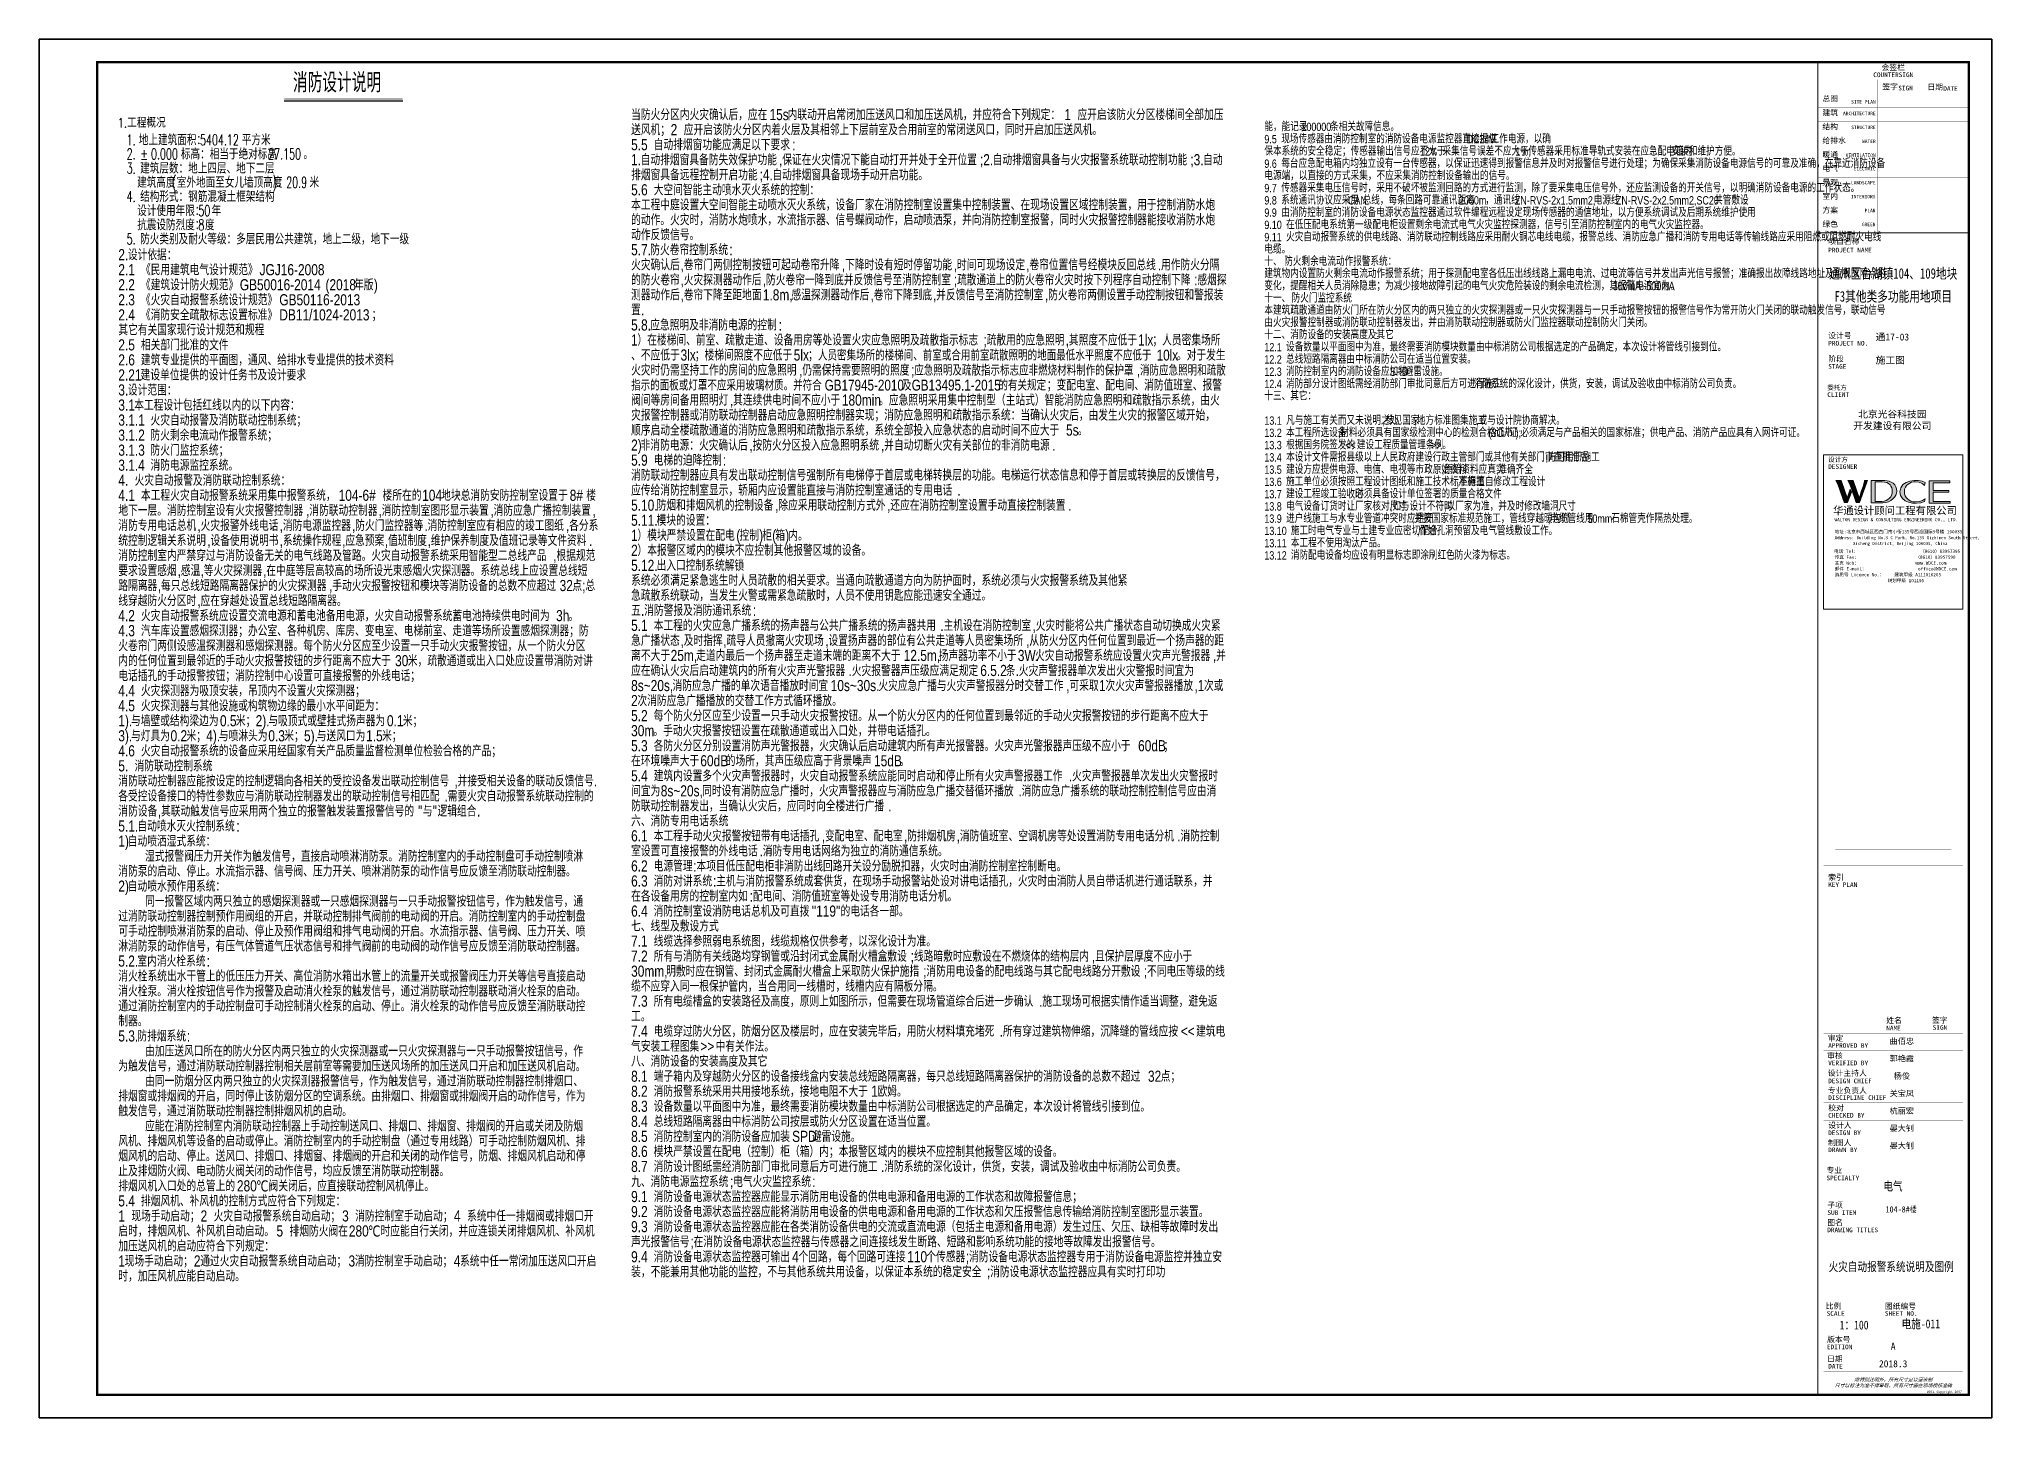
# Model space of a CAD drawing. Extents: x -54686 to 596156, y -555137 to 71395.
# Drawn here: x 215754 to 299854, y -411315 to -351915 of the extents above; entities that cross this region are included whole.
import ezdxf
from ezdxf.enums import TextEntityAlignment as Align

# ---------------------------------------------------------------- set-up
doc = ezdxf.new("R2010")
doc.units = 0
doc.header["$LTSCALE"] = 1000
doc.layers.get('0').update_dxf_attribs({"linetype": 'CONTINUOUS'})
doc.layers.get('Defpoints').update_dxf_attribs({"linetype": 'CONTINUOUS'})
for name, color, linetype in [('DIM-系统', 3, 'CONTINUOUS'), ('SHEET_TEXT', 7, 'CONTINUOUS'), ('TEL_TEXT', 3, 'CONTINUOUS'), ('TEL_TITLE', 6, 'CONTINUOUS')]:
    doc.layers.add(name, color=color, linetype=linetype)
doc.styles.add('_HZXY', font='ROS', dxfattribs={"width": 0.7, "bigfont": 'JD'})
doc.styles.add('_JD', font='ROS', dxfattribs={"width": 0.8, "bigfont": 'JD'})
doc.styles.add('_TEL_DIM', font='SIMPLEX', dxfattribs={"width": 0.8, "height": 3.5, "bigfont": 'HZTXT'})
doc.styles.add('H-图名', font='', dxfattribs={"width": 0.8, "height": 9})
doc.styles.add('hwxh', font='STXIHEI.TTF')
doc.styles.add('华文细黑', font='STXIHEI.TTF', dxfattribs={"height": 10})
doc.styles.get('H-图名').set_extended_font_data('SimSun')

msp = doc.modelspace()

# ---------------------------------------------------------------- texts
at = {"style": '华文细黑'}
for s, height, p in [('会签栏', 240, (295604, -353015)), ('COUNTERSIGN', 200, (295604, -353355))]:
    msp.add_text(s, height=height, dxfattribs=at).set_placement(p, align=Align.TOP_CENTER)
for s, height, p in [('签字', 240, (295132, -353851)), ('SIGN', 200, (295822, -353926)), ('日期', 240, (297075, -353857)), ('DATE', 200, (297759, -353945)), ('总图', 240, (292554, -354365)), ('结构', 240, (292554, -355565)), ('建筑', 240, (292554, -354965)), ('给排水', 240, (292554, -356165)), ('暖通', 240, (292554, -356765)), ('电气', 240, (292554, -357365)), ('景观', 240, (292554, -357965)), ('室内', 240, (292554, -358565)), ('绿色', 240, (292554, -359765)), ('方案', 240, (292554, -359165)), ('项目名称', 240, (292804, -360514)), ('PROJECT NAME', 200, (292804, -360907)), ('设计号', 240, (292800, -364567)), ('PROJECT NO.', 200, (292804, -364918)), ('阶段', 240, (292804, -365568)), ('STAGE', 200, (292804, -365918)), ('委托方', 200, (292765, -366829)), ('CLIENT', 200, (292765, -367129)), ('设计方', 200, (292804, -369931)), ('DESIGNER', 200, (292804, -370231)), ('KEY PLAN', 200, (292804, -388241)), ('索引', 240, (292804, -387901)), ('姓名', 240, (295304, -394067)), ('NAME', 200, (295304, -394419)), ('签字', 240, (297274, -394058)), ('SIGN', 200, (297304, -394395)), ('审定', 240, (292782, -394834)), ('APPROVED BY', 200, (292804, -395170)), ('审核', 240, (292759, -395585)), ('VERIFIED BY', 200, (292804, -395923)), ('设计主持人', 240, (292787, -396338)), ('DESIGN CHIEF', 200, (292804, -396696)), ('专业负责人', 240, (292788, -397088)), ('DISCIPLINE CHIEF', 200, (292804, -397416)), ('校对', 240, (292804, -397838)), ('CHECKED BY', 200, (292804, -398178)), ('设计人', 240, (292804, -398588)), ('制图人', 240, (292794, -399338)), ('DESIGN BY', 200, (292804, -398931)), ('DRAWN BY', 200, (292804, -399665)), ('SPECIALTY', 200, (292731, -400877)), ('专业', 240, (292731, -400522)), ('SUB ITEM', 200, (292767, -402365)), ('子项', 240, (292767, -402023)), ('图名', 240, (292764, -402774)), ('DRAWING TITLES', 200, (292764, -403115)), ('比例', 240, (292699, -406372)), ('SCALE', 200, (292736, -406715)), ('SHEET NO.', 200, (295244, -406715)), ('图纸编号', 240, (295244, -406382)), ('版本号', 240, (292754, -407812)), ('EDITION', 200, (292748, -408154)), ('日期', 240, (292754, -408646)), ('DATE', 200, (292804, -408988))]:
    msp.add_text(s, height=height, dxfattribs=at).set_placement(p, align=Align.TOP_LEFT)
for s, p in [('SITE PLAN', (294849, -354545)), ('ARCHITECTURE', (294849, -355045)), ('STRUCTURE', (294849, -355645)), ('WATER', (294849, -356245)), ('VENTILATION', (294849, -356845)), ('ELECTRIC', (294840, -357426)), ('LANDSCAPE', (294840, -358026)), ('INTERIORS', (294840, -358626)), ('GREEN', (294840, -359826)), ('PLAN', (294840, -359226))]:
    msp.add_text(s, height=150, dxfattribs=at).set_placement(p, align=Align.TOP_RIGHT)
at = {"color": 4, "style": '华文细黑', "width": 0.75}
for s, p in [('通州区台湖镇104、109地块', (295604, -362237)), ('F3其他类多功能用地项目', (295604, -363224))]:
    msp.add_text(s, height=450, dxfattribs=at).set_placement(p, align=Align.CENTER)
at = {"color": 4, "style": '华文细黑'}
for s, p in [('A', (295601, -408374)), ('2018.3', (295601, -409130))]:
    msp.add_text(s, height=300, dxfattribs=at).set_placement(p, align=Align.CENTER)
at = {"style": '华文细黑', "oblique": 20}
for s, p in [('除特别注明外，所有尺寸是以毫米制', (295604, -409665)), ('尺寸以标注为准不得量取，所有尺寸需在现场校核准确', (295604, -409915))]:
    msp.add_text(s, height=150, dxfattribs=at).set_placement(p, align=Align.MIDDLE_CENTER)
at = {"color": 4, "ltscale": 0.001, "char_height": 300, "width": 5848.95, "style": '华文细黑'}
for s, insert, attachment_point in [('通17-03', (294848, -364764), 4), ('施工图', (294848, -365764), 4), ('北京光谷科技园\\P开发建设有限公司', (295565, -368344), 5)]:
    msp.add_mtext(s, dxfattribs=dict(at, insert=insert, attachment_point=attachment_point))
at = {"layer": 'DIM-系统', "style": '_TEL_DIM', "width": 0.8}
msp.add_text('1.工程概况 ', height=400, dxfattribs=at).set_placement((219135, -355724))
at = {"layer": 'SHEET_TEXT', "style": '华文细黑'}
for tag, p in [('曲佰忠', (295973, -394960)), ('郭艳霞', (295973, -395710)), ('杨俊', (295973, -396460)), ('关宝凤', (295973, -397210)), ('杭丽宏', (295973, -397960)), ('晏大钊', (295973, -398710)), ('晏大钊', (295973, -399460))]:
    msp.add_attdef(tag, text='', height=250, dxfattribs=at).set_placement(p, align=Align.TOP_CENTER)
at = {"layer": 'TEL_TEXT'}
for s, height, style, width, p in [('消防设计说明', 833.3, '_HZXY', 0.8, (226687, -354210)), ('当防火分区内火灾确认后，应在', 476.28, '_JD', 0.8, (241251, -355409)), ('内联动开启常闭加压送风口和加压送风机，并应符合下列规定：', 476.28, '_JD', 0.8, (247992, -355409)), ('应开启该防火分区楼梯间全部加压', 476.28, '_JD', 0.8, (260474, -355409)), ('送风机；', 476.3, '_JD', 0.8, (241251, -356057)), ('2', 480, '_JD', 0.8, (242954, -356057)), ('应开启该防火分区内着火层及其相邻上下层前室及合用前室的常闭送风口，同时开启加压送风机。', 476.28, '_JD', 0.8, (243516, -356057)), ('15s', 480, '_JD', 0.8, (247211, -355409)), ('1', 480, '_JD', 0.8, (259911, -355409)), ('能，能记录', 357.2, '_JD', 0.8, (268521, -355878)), ('100000', 360, '_JD', 0.8, (270117, -355878)), ('条相关故障信息。', 357.2, '_JD', 0.8, (271351, -355878)), ('1.', 470, '_TEL_DIM', 0.64, (219526, -356492)), ('地上建筑面积：', 470, '_TEL_DIM', 0.8, (220050, -356492)), ('标高：相当于绝对标高', 470, '_TEL_DIM', 0.8, (221862, -357102)), ('5404.12', 470, '_TEL_DIM', 0.64, (222682, -356492)), ('平方米', 470, '_TEL_DIM', 0.8, (224486, -356492)), ('5.5', 480, '_JD', 0.8, (241251, -356705)), ('自动排烟窗功能应满足以下要求', 476.28, '_JD', 0.8, (242225, -356705)), (':', 480, '_JD', 0.8, (248184, -356705)), ('保本系统的安全稳定；传感器输出信号应不大于', 357.21, '_JD', 0.8, (268521, -356934)), ('9.5', 360, '_JD', 0.8, (268521, -356406)), ('现场传感器由消防控制室的消防设备电源监控器直接提供', 357.21, '_JD', 0.8, (269251, -356406)), ('12V', 360, '_JD', 0.8, (275225, -356934)), ('，采集信号误差不应大于', 357.21, '_JD', 0.8, (275822, -356934)), ('DC24V', 360, '_JD', 0.8, (277232, -356406)), ('工作电源，以确', 357.2, '_JD', 0.8, (278261, -356406)), ('1%%%;', 360, '_JD', 0.8, (279333, -356934)), ('传感器采用标准导轨式安装在应急配电箱内', 357.21, '_JD', 0.8, (279889, -356934)), ('安装和维护方便。', 357.2, '_JD', 0.8, (286058, -356934)), ('2.', 470, '_TEL_DIM', 0.64, (219526, -357102)), ('3.', 470, '_TEL_DIM', 0.64, (219526, -357712)), ('建筑层数：地上四层、地下二层', 470, '_TEL_DIM', 0.8, (220107, -357712)), ('±', 470, '_TEL_DIM', 0.8, (220107, -357102)), ('0.000', 470, '_TEL_DIM', 0.64, (220572, -357102)), ('27.150', 470, '_TEL_DIM', 0.64, (225622, -357102)), ('。', 470, '_TEL_DIM', 0.8, (227140, -357102)), ('1.', 480, '_JD', 0.8, (241251, -357353)), ('自动排烟窗具备防失效保护功能', 476.28, '_JD', 0.8, (241663, -357353)), (',', 480, '_JD', 0.8, (247622, -357353)), ('保证在火灾情况下能自动打开并处于全开位置', 476.28, '_JD', 0.8, (247759, -357353)), (';2.', 480, '_JD', 0.8, (256273, -357353)), ('自动排烟窗具备与火灾报警系统联动控制功能', 476.28, '_JD', 0.8, (256821, -357353)), (';3.', 480, '_JD', 0.8, (265335, -357353)), ('自动', 476.3, '_JD', 0.8, (265883, -357353)), ('9.6', 360, '_JD', 0.8, (268521, -357462)), ('每台应急配电箱内均独立设有一台传感器，以保证迅速得到报警信息并及时对报警信号进行处理；为确保采集消防设备电源信号的可靠及准确，在靠近消防设备', 357.21, '_JD', 0.8, (269251, -357462)), (',', 360, '_JD', 0.8, (285955, -356934)), ('建筑高度', 470, '_TEL_DIM', 0.8, (219980, -358322)), ('(', 470, '_TEL_DIM', 0.64, (221484, -358322)), ('室外地面至女儿墙顶高度', 470, '_TEL_DIM', 0.8, (221685, -358322)), (')', 470, '_TEL_DIM', 0.64, (225821, -358322)), ('：', 470, '_TEL_DIM', 0.8, (226021, -358322)), ('20.9', 470, '_TEL_DIM', 0.64, (226397, -358322)), ('米', 470, '_TEL_DIM', 0.8, (227400, -358322)), ('排烟窗具备远程控制开启功能', 476.28, '_JD', 0.8, (241251, -358001)), ('5.6', 480, '_JD', 0.8, (241251, -358649)), ('大空间智能主动喷水灭火系统的控制：', 476.28, '_JD', 0.8, (242225, -358649)), (';4.', 480, '_JD', 0.8, (246785, -358001)), ('自动排烟窗具备现场手动开启功能。', 476.28, '_JD', 0.8, (247334, -358001)), ('9.7', 360, '_JD', 0.8, (268521, -358515)), ('电源端，以直接的方式采集，不应采集消防控制设备输出的信号。', 357.21, '_JD', 0.8, (268521, -357987)), ('传感器采集电压信号时，采用不破坏被监测回路的方式进行监测，除了要采集电压信号外，还应监测设备的开关信号，以明确消防设备电源的工作状态。', 357.21, '_JD', 0.8, (269251, -358515)), ('4.', 470, '_TEL_DIM', 0.64, (219526, -358932)), ('设计使用年限：', 470, '_TEL_DIM', 0.8, (219980, -359542)), ('结构形式：钢筋混凝土框架结构', 470, '_TEL_DIM', 0.8, (220107, -358932)), ('50', 470, '_TEL_DIM', 0.64, (222612, -359542)), ('年', 470, '_TEL_DIM', 0.8, (223185, -359542)), ('本工程中庭设置大空间智能主动喷水灭火系统，设备厂家在消防控制室设置集中控制装置、在现场设置区域控制装置，用于控制消防水炮', 476.28, '_JD', 0.8, (241251, -359294)), ('9.8', 360, '_JD', 0.8, (268521, -359043)), ('系统通讯协议应采用', 357.2, '_JD', 0.8, (269251, -359043)), ('CAN', 360, '_JD', 0.8, (272124, -359043)), ('总线，每条回路可靠通讯距离', 357.21, '_JD', 0.8, (272752, -359043)), ('2000m', 360, '_JD', 0.8, (276902, -359043)), ('，通讯线', 357.2, '_JD', 0.8, (278033, -359043)), ('ZN-RVS-2x1.5mm2,', 360, '_JD', 0.8, (279310, -359043)), ('电源线', 357.2, '_JD', 0.8, (282705, -359043)), ('ZN-RVS-2x2.5mm2,SC20', 360, '_JD', 0.8, (283662, -359043)), ('共管敷设', 357.2, '_JD', 0.8, (287890, -359043)), ('.', 360, '_JD', 0.8, (289167, -359043)), ('抗震设防烈度：', 470, '_TEL_DIM', 0.8, (219980, -360152)), ('8', 470, '_TEL_DIM', 0.64, (222612, -360152)), ('度', 470, '_TEL_DIM', 0.8, (222899, -360152)), ('的动作。火灾时，消防水炮喷水，水流指示器、信号蝶阀动作，启动喷洒泵，并向消防控制室报警，同时火灾报警控制器能接收消防水炮', 476.28, '_JD', 0.8, (241251, -359938)), ('9.9', 360, '_JD', 0.8, (268521, -359571)), ('9.10', 360, '_JD', 0.8, (268521, -360099)), ('由消防控制室的消防设备电源状态监控器通过软件编程远程设定现场传感器的通信地址，以方便系统调试及后期系统维护使用', 357.21, '_JD', 0.8, (269251, -359571)), ('在低压配电系统第一级配电柜设置剩余电流式电气火灾监控探测器，信号引至消防控制室内的电气火灾监控器。', 357.21, '_JD', 0.8, (269457, -360099)), ('5.', 470, '_TEL_DIM', 0.64, (219526, -360762)), ('防火类别及耐火等级：多层民用公共建筑，地上二级，地下一级', 470, '_TEL_DIM', 0.8, (220107, -360762)), ('动作反馈信号。', 476.3, '_JD', 0.8, (241251, -360582)), ('5.7.', 480, '_JD', 0.8, (241251, -361230)), ('防火卷帘控制系统', 476.3, '_JD', 0.8, (242074, -361230)), ('9.11', 360, '_JD', 0.8, (268521, -360627)), ('电缆。', 357.2, '_JD', 0.8, (268521, -361152)), ('火灾自动报警系统的供电线路、消防联动控制线路应采用耐火铜芯电线电缆，报警总线、消防应急广播和消防专用电话等传输线路应采用阻燃或阻燃耐火电线', 357.21, '_JD', 0.8, (269457, -360627)), ('2.', 480, '_JD', 0.8, (219168, -361443)), ('2.1', 480, '_JD', 0.8, (219168, -362091)), ('设计依据：', 476.3, '_JD', 0.8, (219579, -361443)), ('《民用建筑电气设计规范》', 476.28, '_JD', 0.8, (220142, -362091)), ('JGJ16-2008', 480, '_JD', 0.8, (225250, -362091)), ('火灾确认后', 476.3, '_JD', 0.8, (241251, -361878)), ('卷帘门两侧控制按钮可起动卷帘升降', 476.28, '_JD', 0.8, (243517, -361878)), (':', 480, '_JD', 0.8, (245479, -361230)), ('下降时设有短时停留功能', 476.28, '_JD', 0.8, (250465, -361878)), ('时间可现场设定', 476.3, '_JD', 0.8, (255284, -361878)), ('卷帘位置信号经模块反回总线', 476.28, '_JD', 0.8, (258401, -361878)), ('用作防火分隔', 476.3, '_JD', 0.8, (264072, -361878)), ('十、', 357.2, '_JD', 0.8, (268521, -361680)), ('防火剩余电流动作报警系统：', 357.21, '_JD', 0.8, (269375, -361680)), ('2.2', 480, '_JD', 0.8, (219168, -362739)), ('《建筑设计防火规范》', 476.3, '_JD', 0.8, (220142, -362739)), ('GB50016-2014', 480, '_JD', 0.8, (224399, -362739)), ('(2018', 480, '_JD', 0.8, (228088, -362739)), ('年版', 476.3, '_JD', 0.8, (229319, -362739)), (')', 480, '_JD', 0.8, (230171, -362739)), ('的防火卷帘', 476.3, '_JD', 0.8, (241251, -362526)), (',', 480, '_JD', 0.8, (243380, -361878)), (',', 480, '_JD', 0.8, (243380, -362526)), ('火灾探测器动作后', 476.3, '_JD', 0.8, (243517, -362526)), (',', 480, '_JD', 0.8, (246922, -362526)), ('防火卷帘一降到底并反馈信号至消防控制室', 476.28, '_JD', 0.8, (247059, -362526)), (',', 480, '_JD', 0.8, (250327, -361878)), (',', 480, '_JD', 0.8, (255147, -361878)), (';', 480, '_JD', 0.8, (255147, -362526)), ('疏散通道上的防火卷帘火灾时按下列程序自动控制下降', 476.28, '_JD', 0.8, (255284, -362526)), (',', 480, '_JD', 0.8, (258264, -361878)), ('.', 480, '_JD', 0.8, (263935, -361878)), (':', 480, '_JD', 0.8, (265500, -362526)), ('感烟探', 476.3, '_JD', 0.8, (265638, -362526)), ('建筑物内设置防火剩余电流动作报警系统；用于探测配电室各低压出线线路上漏电电流、过电流等信号并发出声光信号报警；准确报出故障线路地址及监视故障点的', 357.21, '_JD', 0.8, (268521, -362205)), ('变化，提醒相关人员消除隐患；为减少接地故障引起的电气火灾危险装设的剩余电流检测，其报警电流宜为', 357.21, '_JD', 0.8, (268521, -362733)), ('300mA~500mA', 360, '_JD', 0.8, (283526, -362733)), ('2.3', 480, '_JD', 0.8, (219168, -363387)), ('《火灾自动报警系统设计规范》', 476.28, '_JD', 0.8, (220142, -363387)), ('GB50116-2013', 480, '_JD', 0.8, (226101, -363387)), ('测器动作后', 476.3, '_JD', 0.8, (241251, -363174)), (',', 480, '_JD', 0.8, (243380, -363174)), ('卷帘下降至距地面', 476.3, '_JD', 0.8, (243517, -363174)), ('1.8m,', 480, '_JD', 0.8, (246922, -363174)), ('感温探测器动作后', 476.3, '_JD', 0.8, (248156, -363174)), (',', 480, '_JD', 0.8, (251562, -363174)), ('卷帘下降到底', 476.3, '_JD', 0.8, (251699, -363174)), (',', 480, '_JD', 0.8, (254253, -363174)), ('并反馈信号至消防控制室', 476.28, '_JD', 0.8, (254390, -363174)), (',', 480, '_JD', 0.8, (259073, -363174)), ('防火卷帘两侧设置手动控制按钮和警报装', 476.28, '_JD', 0.8, (259210, -363174)), ('十一、', 357.2, '_JD', 0.8, (268521, -363261)), ('防火门监控系统', 357.2, '_JD', 0.8, (269694, -363261)), (':', 360, '_JD', 0.8, (271929, -363261)), ('。', 357, '_JD', 0.8, (286015, -362733)), ('其它有关国家现行设计规范和规程', 476.28, '_JD', 0.8, (219168, -364680)), ('2.4', 480, '_JD', 0.8, (219168, -364035)), ('《消防安全疏散标志设置标准》', 476.28, '_JD', 0.8, (220142, -364035)), ('DB11/1024-2013', 480, '_JD', 0.8, (226101, -364035)), ('；', 476, '_JD', 0.8, (230078, -364035)), ('置', 476, '_JD', 0.8, (241251, -363822)), ('5.8.', 480, '_JD', 0.8, (241251, -364470)), ('.', 480, '_JD', 0.8, (241677, -363822)), ('应急照明及非消防电源的控制', 476.28, '_JD', 0.8, (242074, -364470)), (':', 480, '_JD', 0.8, (247608, -364470)), ('本建筑疏散通道由防火门所在防火分区内的两只独立的火灾探测器或一只火灾探测器与一只手动报警按钮的报警信号作为常开防火门关闭的联动触发信号，联动信号', 357.21, '_JD', 0.8, (268521, -363786)), ('由火灾报警控制器或消防联动控制器发出，并由消防联动控制器或防火门监控器联动控制防火门关闭。', 357.21, '_JD', 0.8, (268521, -364312)), ('2.5', 480, '_JD', 0.8, (219168, -365328)), ('相关部门批准的文件', 476.3, '_JD', 0.8, (220142, -365328)), ('1', 480, '_JD', 0.8, (241251, -365118)), ('）在楼梯间、前室、疏散走道、设备用房等处设置火灾应急照明及疏散指示标志', 476.28, '_JD', 0.8, (241525, -365118)), (';', 480, '_JD', 0.8, (256424, -365118)), ('疏散用的应急照明', 476.3, '_JD', 0.8, (256561, -365118)), ('其照度不应低于', 476.3, '_JD', 0.8, (260104, -365118)), ('1lx', 480, '_JD', 0.8, (263083, -365118)), ('；人员密集场所', 476.3, '_JD', 0.8, (263701, -365118)), ('十二、消防设备的安装高度及其它', 357.21, '_JD', 0.8, (268521, -364840)), ('设备数量以平面图中为准，最终需要消防模块数量由中标消防公司根据选定的产品确定，本次设计将管线引接到位。', 357.21, '_JD', 0.8, (269457, -365368)), (':', 360, '_JD', 0.8, (273309, -364840)), ('2.6', 480, '_JD', 0.8, (219168, -365976)), ('建筑专业提供的平面图，通风、给排水专业提供的技术资料', 476.28, '_JD', 0.8, (220142, -365976)), ('、不应低于', 476.3, '_JD', 0.8, (241251, -365766)), ('3lx', 480, '_JD', 0.8, (243380, -365766)), ('；楼梯间照度不应低于', 476.3, '_JD', 0.8, (243997, -365766)), ('5lx', 480, '_JD', 0.8, (248253, -365766)), ('；', 476, '_JD', 0.8, (248871, -365766)), ('人员密集场所的楼梯间、前室或合用前室疏散照明的地面最低水平照度不应低于', 466.36, '_JD', 0.8, (249296, -365766)), (',', 480, '_JD', 0.8, (259967, -365118)), ('10lx', 470, '_JD', 0.8, (263884, -365766)), ('。对于发生', 476.3, '_JD', 0.8, (264757, -365766)), ('12.1', 360, '_JD', 0.8, (268521, -365368)), ('12.2', 360, '_JD', 0.8, (268521, -365896)), ('总线短路隔离器由中标消防公司在适当位置安装。', 357.21, '_JD', 0.8, (269457, -365896)), ('2.21', 480, '_JD', 0.8, (219168, -366624)), ('建设单位提供的设计任务书及设计要求', 476.28, '_JD', 0.8, (220128, -366624)), ('指示的面板或灯罩不应采用玻璃材质。并符合', 466.36, '_JD', 0.8, (241251, -367058)), ('火灾时仍需坚持工作的房间的应急照明', 476.28, '_JD', 0.8, (241251, -366414)), (',', 480, '_JD', 0.8, (248488, -366414)), ('仍需保持需要照明的照度', 476.28, '_JD', 0.8, (248625, -366414)), ('GB17945-2010', 470, '_JD', 0.8, (249587, -367058)), ('及', 466, '_JD', 0.8, (252918, -367058)), (';', 480, '_JD', 0.8, (253307, -366414)), ('GB13495.1-2015', 470, '_JD', 0.8, (253334, -367058)), ('应急照明及疏散指示标志应非燃烧材料制作的保护罩', 466.36, '_JD', 0.8, (253444, -366414)), ('的有关规定', 466.4, '_JD', 0.8, (257068, -367058)), ('；变配电室、配电间、消防值班室、报警', 476.28, '_JD', 0.8, (259152, -367058)), (',', 470, '_JD', 0.8, (263031, -366414)), ('消防应急照明和疏散', 466.4, '_JD', 0.8, (263165, -366414)), ('12.3', 360, '_JD', 0.8, (268521, -366424)), ('12.4', 360, '_JD', 0.8, (268521, -366952)), ('消防控制室内的消防设备应加装', 357.21, '_JD', 0.8, (269457, -366424)), ('消防部分设计图纸需经消防部门审批同意后方可进行施工', 357.21, '_JD', 0.8, (269457, -366952)), ('SPD', 360, '_JD', 0.8, (273926, -366424)), ('避雷设施。', 357.2, '_JD', 0.8, (274564, -366424)), ('消防系统的深化设计，供货，安装，调试及验收由中标消防公司负责。', 357.21, '_JD', 0.8, (277541, -366952)), ('3.', 480, '_JD', 0.8, (219168, -367272)), ('3.1', 480, '_JD', 0.8, (219168, -367920)), ('设计范围：', 476.3, '_JD', 0.8, (219579, -367272)), ('本工程设计包括红线以内的以下内容：', 476.28, '_JD', 0.8, (219854, -367920)), ('阀间等房间备用照明灯', 476.3, '_JD', 0.8, (241251, -367706)), ('其连续供电时间不应小于', 476.28, '_JD', 0.8, (245645, -367706)), ('180min', 480, '_JD', 0.8, (250327, -367706)), ('。应急照明采用集中控制型（主站式）智能消防应急照明和疏散指示系统，由火', 476.28, '_JD', 0.8, (251932, -367706)), ('十三、其它：', 357.2, '_JD', 0.8, (268521, -367477)), ('.', 360, '_JD', 0.8, (277438, -366952)), ('3.1.1', 480, '_JD', 0.8, (219168, -368568)), ('火灾自动报警及消防联动控制系统；', 476.28, '_JD', 0.8, (220553, -368568)), ('灾报警控制器或消防联动控制器启动应急照明控制器实现；消防应急照明和疏散指示系统：当确认火灾后，由发生火灾的报警区域开始，', 476.28, '_JD', 0.8, (241251, -368351)), (',', 480, '_JD', 0.8, (245508, -367706)), ('13.1', 360, '_JD', 0.8, (268521, -368530)), ('凡与施工有关而又未说明之处', 357.21, '_JD', 0.8, (269457, -368530)), ('参见国家', 357.2, '_JD', 0.8, (273710, -368530)), ('地方标准图集施工', 357.2, '_JD', 0.8, (275090, -368530)), ('或与设计院协商解决。', 357.2, '_JD', 0.8, (277747, -368530)), ('3.1.2', 480, '_JD', 0.8, (219168, -369216)), ('防火剩余电流动作报警系统；', 476.28, '_JD', 0.8, (220553, -369216)), ('顺序启动全楼疏散通道的消防应急照明和疏散指示系统，系统全部投入应急状态的启动时间不应大于', 476.28, '_JD', 0.8, (241251, -368999)), ('2)', 480, '_JD', 0.8, (241251, -369647)), ('非消防电源：火灾确认后', 476.28, '_JD', 0.8, (241660, -369647)), ('按防火分区投入应急照明系统', 476.28, '_JD', 0.8, (246479, -369647)), ('并自动切断火灾有关部位的非消防电源', 476.28, '_JD', 0.8, (252150, -369647)), ('5s', 480, '_JD', 0.8, (259981, -368999)), ('。', 476, '_JD', 0.8, (260488, -368999)), ('13.2', 360, '_JD', 0.8, (268521, -369058)), ('根据国务院签发的', 357.2, '_JD', 0.8, (269457, -369586)), ('本工程所选设备', 357.2, '_JD', 0.8, (269457, -369058)), (',', 360, '_JD', 0.8, (271691, -369058)), ('材料必须具有国家级检测中心的检测合格证书', 357.21, '_JD', 0.8, (271794, -369058)), ('建设工程质量管理条例', 357.2, '_JD', 0.8, (272504, -369586)), (',', 360, '_JD', 0.8, (273607, -368530)), (',', 360, '_JD', 0.8, (274987, -368530)), (',', 360, '_JD', 0.8, (277644, -368530)), ('(3C', 360, '_JD', 0.8, (278179, -369058)), ('认证', 357.2, '_JD', 0.8, (278702, -369058)), (');', 360, '_JD', 0.8, (279340, -369058)), ('必须满足与产品相关的国家标准；供电产品、消防产品应具有入网许可证。', 357.21, '_JD', 0.8, (279544, -369058)), ('3.1.3', 480, '_JD', 0.8, (219168, -369864)), ('3.1.4', 480, '_JD', 0.8, (219168, -370512)), ('消防电源监控系统。', 476.3, '_JD', 0.8, (220553, -370512)), ('防火门监控系统；', 476.3, '_JD', 0.8, (220553, -369864)), ('5.9', 480, '_JD', 0.8, (241251, -370295)), ('电梯的迫降控制', 476.3, '_JD', 0.8, (242225, -370295)), (':', 480, '_JD', 0.8, (245205, -370295)), (',', 480, '_JD', 0.8, (246342, -369647)), (',', 480, '_JD', 0.8, (252013, -369647)), ('.', 480, '_JD', 0.8, (259387, -369647)), ('13.3', 360, '_JD', 0.8, (268521, -369586)), ('13.4', 360, '_JD', 0.8, (268521, -370114)), ('本设计文件需报县级以上人民政府建设行政主管部门或其他有关部门审查批准后', 357.21, '_JD', 0.8, (269457, -370114)), ('<<', 360, '_JD', 0.8, (272011, -369586)), ('>>', 360, '_JD', 0.8, (275697, -369586)), ('。', 357, '_JD', 0.8, (276191, -369586)), ('方可用于施工', 357.2, '_JD', 0.8, (280733, -370114)), ('4.', 480, '_JD', 0.8, (219168, -371160)), ('火灾自动报警及消防联动控制系统：', 476.28, '_JD', 0.8, (219867, -371160)), ('消防联动控制器应具有发出联动控制信号强制所有电梯停于首层或电梯转换层的功能。电梯运行状态信息和停于首层或转换层的反馈信号，', 476.28, '_JD', 0.8, (241251, -370939)), ('13.5', 360, '_JD', 0.8, (268521, -370642)), ('13.6', 360, '_JD', 0.8, (268521, -371170)), ('施工单位必须按照工程设计图纸和施工技术标准施工', 357.21, '_JD', 0.8, (269457, -371170)), ('建设方应提供电源、电信、电视等市政原始资料', 357.21, '_JD', 0.8, (269457, -370642)), (',', 360, '_JD', 0.8, (276161, -370642)), ('原始资料应真实', 357.2, '_JD', 0.8, (276264, -370642)), ('不得擅自修改工程设计', 357.2, '_JD', 0.8, (276902, -371170)), (',', 360, '_JD', 0.8, (278499, -370642)), ('准确', 357.2, '_JD', 0.8, (278602, -370642)), (',', 360, '_JD', 0.8, (279240, -370642)), ('齐全', 357.2, '_JD', 0.8, (279343, -370642)), ('.', 360, '_JD', 0.8, (279981, -370642)), (',', 360, '_JD', 0.8, (280631, -370114)), ('4.1', 480, '_JD', 0.8, (219168, -371808)), ('本工程火灾自动报警系统采用集中报警系统，', 476.28, '_JD', 0.8, (220142, -371808)), ('104-6#', 480, '_JD', 0.8, (228655, -371808)), ('楼所在的', 476.3, '_JD', 0.8, (230548, -371808)), ('104', 480, '_JD', 0.8, (232251, -371808)), ('地块总消防安防控制室设置于', 476.28, '_JD', 0.8, (233073, -371808)), ('8#', 480, '_JD', 0.8, (238607, -371808)), ('楼', 476, '_JD', 0.8, (239320, -371808)), ('应传给消防控制室显示，轿厢内应设置能直接与消防控制室通话的专用电话', 476.28, '_JD', 0.8, (241251, -371587)), ('防烟和排烟风机的控制设备', 476.28, '_JD', 0.8, (242348, -372235)), ('除应采用联动控制方式外', 476.28, '_JD', 0.8, (247594, -372235)), ('还应在消防控制室设置手动直接控制装置', 476.28, '_JD', 0.8, (252413, -372235)), ('.', 480, '_JD', 0.8, (255299, -371587)), ('13.7', 360, '_JD', 0.8, (268521, -371698)), ('建设工程竣工验收时', 357.2, '_JD', 0.8, (269457, -371698)), (',', 360, '_JD', 0.8, (272330, -371698)), ('必须具备设计单位签署的质量合格文件', 357.21, '_JD', 0.8, (272433, -371698)), (',', 360, '_JD', 0.8, (276800, -371170)), ('.', 360, '_JD', 0.8, (277860, -371698)), ('.', 360, '_JD', 0.8, (280095, -371170)), ('地下一层。消防控制室设有火灾报警控制器', 476.28, '_JD', 0.8, (219168, -372456)), (',', 480, '_JD', 0.8, (227256, -372456)), ('消防联动控制器', 476.3, '_JD', 0.8, (227393, -372456)), (',', 480, '_JD', 0.8, (230373, -372456)), ('消防控制室图形显示装置', 476.28, '_JD', 0.8, (230510, -372456)), (',', 480, '_JD', 0.8, (235192, -372456)), ('消防应急广播控制装置', 476.3, '_JD', 0.8, (235329, -372456)), (',', 480, '_JD', 0.8, (239586, -372456)), ('5.10.', 480, '_JD', 0.8, (241251, -372235)), ('5.11.', 480, '_JD', 0.8, (241251, -372883)), ('模块的设置：', 476.3, '_JD', 0.8, (242348, -372883)), (',', 480, '_JD', 0.8, (247456, -372235)), (',', 480, '_JD', 0.8, (252276, -372235)), ('.', 480, '_JD', 0.8, (260075, -372235)), ('13.8', 360, '_JD', 0.8, (268521, -372226)), ('13.9', 360, '_JD', 0.8, (268521, -372754)), ('进户线施工与水专业管道冲突时应避开', 357.21, '_JD', 0.8, (269457, -372754)), ('电气设备订货时让厂家核对尺寸', 357.21, '_JD', 0.8, (269457, -372226)), (',', 360, '_JD', 0.8, (273926, -372226)), ('如与设计不符时', 357.2, '_JD', 0.8, (274029, -372226)), ('并按国家标准规范施工，管线穿越暖沟时', 357.21, '_JD', 0.8, (274987, -372754)), (',', 360, '_JD', 0.8, (276264, -372226)), ('以厂家为准，并及时修改墙洞尺寸', 357.21, '_JD', 0.8, (276367, -372226)), ('电缆管线用', 357.2, '_JD', 0.8, (280836, -372754)), ('.', 360, '_JD', 0.8, (281156, -372226)), ('50mm', 360, '_JD', 0.8, (282433, -372754)), ('石棉管壳作隔热处理。', 357.2, '_JD', 0.8, (283461, -372754)), ('统控制逻辑关系说明', 476.3, '_JD', 0.8, (219168, -373752)), ('消防专用电话总机', 476.3, '_JD', 0.8, (219168, -373104)), (',', 480, '_JD', 0.8, (222573, -373104)), ('火灾报警外线电话', 476.3, '_JD', 0.8, (222711, -373104)), ('设备使用说明书', 476.3, '_JD', 0.8, (223136, -373752)), (',', 480, '_JD', 0.8, (226116, -373104)), ('消防电源监控器', 476.3, '_JD', 0.8, (226253, -373104)), ('系统操作规程', 476.3, '_JD', 0.8, (226253, -373752)), ('应急预案', 476.3, '_JD', 0.8, (228944, -373752)), (',', 480, '_JD', 0.8, (229233, -373104)), ('防火门监控器等', 476.3, '_JD', 0.8, (229370, -373104)), ('值班制度', 476.3, '_JD', 0.8, (230784, -373752)), ('.', 480, '_JD', 0.8, (232350, -373104)), ('消防控制室应有相应的竣工图纸', 476.28, '_JD', 0.8, (232487, -373104)), ('维护保养制度及值班记录等文件资料', 476.28, '_JD', 0.8, (232624, -373752)), (',', 480, '_JD', 0.8, (238446, -373104)), ('各分系', 476.3, '_JD', 0.8, (238583, -373104)), ('1', 480, '_JD', 0.8, (241251, -373531)), ('）模块严禁设置在配电', 476.3, '_JD', 0.8, (241525, -373531)), ('(', 480, '_JD', 0.8, (245782, -373531)), ('控制', 476.3, '_JD', 0.8, (245917, -373531)), (')', 480, '_JD', 0.8, (246768, -373531)), ('柜', 476, '_JD', 0.8, (246902, -373531)), ('(', 480, '_JD', 0.8, (247328, -373531)), ('箱', 476, '_JD', 0.8, (247462, -373531)), (')', 480, '_JD', 0.8, (247888, -373531)), ('内。', 476.3, '_JD', 0.8, (248023, -373531)), ('13.10', 360, '_JD', 0.8, (268521, -373282)), ('施工时电气专业与土建专业应密切配合', 357.21, '_JD', 0.8, (269662, -373282)), (',', 360, '_JD', 0.8, (274884, -372754)), (',', 360, '_JD', 0.8, (275090, -373282)), ('作好孔洞预留及电气管线敷设工作。', 357.21, '_JD', 0.8, (275193, -373282)), (',', 360, '_JD', 0.8, (280733, -372754)), ('消防控制室内严禁穿过与消防设备无关的电气线路及管路。火灾自动报警系统采用智能型二总线产品', 476.28, '_JD', 0.8, (219168, -374400)), (',', 480, '_JD', 0.8, (222999, -373752)), (',', 480, '_JD', 0.8, (226116, -373752)), (',', 480, '_JD', 0.8, (228807, -373752)), (',', 480, '_JD', 0.8, (230647, -373752)), (',', 480, '_JD', 0.8, (232487, -373752)), ('根据规范', 476.3, '_JD', 0.8, (238035, -374400)), ('.', 480, '_JD', 0.8, (239435, -373752)), ('2', 480, '_JD', 0.8, (241251, -374179)), ('）本报警区域内的模块不应控制其他报警区域的设备。', 476.28, '_JD', 0.8, (241525, -374179)), ('13.11', 360, '_JD', 0.8, (268521, -373810)), ('13.12', 360, '_JD', 0.8, (268521, -374338)), ('本工程不使用淘汰产品。', 357.21, '_JD', 0.8, (269662, -373810)), ('消防配电设备均应设有明显标志即涂刷红色防火漆为标志。', 357.21, '_JD', 0.8, (269662, -374338)), ('要求设置感烟', 476.3, '_JD', 0.8, (219168, -375048)), (',', 480, '_JD', 0.8, (221722, -375048)), ('感温', 476.3, '_JD', 0.8, (221859, -375048)), (',', 480, '_JD', 0.8, (222711, -375048)), ('等火灾探测器', 476.3, '_JD', 0.8, (222848, -375048)), (',', 480, '_JD', 0.8, (225402, -375048)), ('在中庭等层高较高的场所设光束感烟火灾探测器。系统总线上应设置总线短', 476.28, '_JD', 0.8, (225539, -375048)), (',', 480, '_JD', 0.8, (237898, -374400)), ('5.12.', 480, '_JD', 0.8, (241251, -374827)), ('系统必须满足紧急逃生时人员疏散的相关要求。当通向疏散通道方向为防护面时，系统必须与火灾报警系统及其他紧', 476.28, '_JD', 0.8, (241251, -375471)), ('出入口控制系统解锁', 476.3, '_JD', 0.8, (242348, -374827)), ('路隔离器', 476.3, '_JD', 0.8, (219168, -375696)), ('线穿越防火分区时', 476.3, '_JD', 0.8, (219168, -376344)), (',', 480, '_JD', 0.8, (220871, -375696)), ('每只总线短路隔离器保护的火灾探测器', 476.28, '_JD', 0.8, (221008, -375696)), ('应在穿越处设置总线短路隔离器。', 476.28, '_JD', 0.8, (222711, -376344)), (',', 480, '_JD', 0.8, (228244, -375696)), ('手动火灾报警按钮和模块等消防设备的总数不应超过', 476.28, '_JD', 0.8, (228382, -375696)), ('32', 480, '_JD', 0.8, (238172, -375696)), ('点', 476, '_JD', 0.8, (238721, -375696)), (';', 480, '_JD', 0.8, (239146, -375696)), ('总', 476, '_JD', 0.8, (239283, -375696)), ('急疏散系统联动，当发生火警或需紧急疏散时，人员不使用钥匙应能迅速安全通过。', 476.28, '_JD', 0.8, (241251, -376116)), ('4.2', 480, '_JD', 0.8, (219168, -376992)), ('火灾自动报警系统应设置交流电源和蓄电池备用电源，火灾自动报警系统蓄电池持续供电时间为', 476.28, '_JD', 0.8, (220142, -376992)), (',', 480, '_JD', 0.8, (222573, -376344)), ('3h', 480, '_JD', 0.8, (238020, -376992)), ('五', 476, '_JD', 0.8, (241251, -376764)), ('.', 480, '_JD', 0.8, (241677, -376764)), ('消防警报及消防通讯系统', 476.28, '_JD', 0.8, (241814, -376764)), (':', 480, '_JD', 0.8, (246496, -376764)), ('4.3', 480, '_JD', 0.8, (219168, -377640)), ('汽车库设置感烟探测器；办公室、各种机房、库房、变电室、电梯前室、走道等场所设置感烟探测器；防', 476.28, '_JD', 0.8, (220142, -377640)), ('。', 476, '_JD', 0.8, (238555, -376992)), ('急广播状态', 476.3, '_JD', 0.8, (241251, -378060)), ('5.1', 480, '_JD', 0.8, (241251, -377412)), ('本工程的火灾应急广播系统的扬声器与公共广播系统的扬声器共用', 476.28, '_JD', 0.8, (242225, -377412)), ('及时指挥', 476.3, '_JD', 0.8, (243517, -378060)), ('疏导人员撤离火灾现场', 476.3, '_JD', 0.8, (245357, -378060)), ('设置扬声器的部位有公共走道等人员密集场所', 476.28, '_JD', 0.8, (249750, -378060)), ('.', 480, '_JD', 0.8, (254569, -377412)), ('主机设在消防控制室', 476.3, '_JD', 0.8, (254707, -377412)), ('从防火分区内任何位置到最近一个扬声器的距', 476.28, '_JD', 0.8, (258401, -378060)), (',', 480, '_JD', 0.8, (258538, -377412)), ('火灾时能将公共广播状态自动切换成火灾紧', 476.28, '_JD', 0.8, (258675, -377412)), ('火卷帘门两侧设感温探测器和感烟探测器。每个防火分区应至少设置一只手动火灾报警按钮，从一个防火分区', 476.28, '_JD', 0.8, (219168, -378284)), ('内的任何位置到最邻近的手动火灾报警按钮的步行距离不应大于', 476.28, '_JD', 0.8, (219168, -378932)), ('30', 480, '_JD', 0.8, (231087, -378932)), ('米，疏散通道或出入口处应设置带消防对讲', 476.28, '_JD', 0.8, (231636, -378932)), ('离不大于', 476.3, '_JD', 0.8, (241251, -378708)), ('25m,', 480, '_JD', 0.8, (242954, -378708)), (',', 480, '_JD', 0.8, (243380, -378060)), ('走道内最后一个扬声器至走道末端的距离不大于', 476.28, '_JD', 0.8, (244051, -378708)), (',', 480, '_JD', 0.8, (245219, -378060)), (',', 480, '_JD', 0.8, (249613, -378060)), ('12.5m,', 480, '_JD', 0.8, (252990, -378708)), ('扬声器功率不小于', 476.3, '_JD', 0.8, (254499, -378708)), ('3W.', 480, '_JD', 0.8, (257904, -378708)), (',', 480, '_JD', 0.8, (258264, -378060)), ('火灾自动报警系统应设置火灾声光警报器', 476.28, '_JD', 0.8, (258645, -378708)), ('并', 476, '_JD', 0.8, (266444, -378708)), ('电话插孔的手动报警按钮；消防控制中心设置可直接报警的外线电话；', 476.28, '_JD', 0.8, (219168, -379576)), ('应在确认火灾后启动建筑内的所有火灾声光警报器', 476.28, '_JD', 0.8, (241251, -379356)), ('.', 480, '_JD', 0.8, (250616, -379356)), ('火灾报警器声压级应满足规定', 476.28, '_JD', 0.8, (250753, -379356)), ('6.5.2', 480, '_JD', 0.8, (256287, -379356)), ('条', 476, '_JD', 0.8, (257384, -379356)), ('.', 480, '_JD', 0.8, (257810, -379356)), ('火灾声警报器单次发出火灾警报时间宜为', 476.28, '_JD', 0.8, (257947, -379356)), (',', 480, '_JD', 0.8, (266307, -378708)), ('4.4', 480, '_JD', 0.8, (219168, -380224)), ('火灾探测器为吸顶安装，吊顶内不设置火灾探测器；', 476.28, '_JD', 0.8, (220142, -380224)), ('8s~20s,', 480, '_JD', 0.8, (241251, -380004)), ('次消防应急广播播放的交替工作方式循环播放。', 476.28, '_JD', 0.8, (241525, -380652)), ('消防应急广播的单次语音播放时间宜', 476.28, '_JD', 0.8, (243034, -380004)), ('10s~30s.', 480, '_JD', 0.8, (249845, -380004)), ('火灾应急广播与火灾声警报器分时交替工作', 476.28, '_JD', 0.8, (251902, -380004)), (',', 480, '_JD', 0.8, (259990, -380004)), ('可采取', 476.3, '_JD', 0.8, (260127, -380004)), ('1', 480, '_JD', 0.8, (261404, -380004)), ('次火灾声警报器播放', 476.3, '_JD', 0.8, (261678, -380004)), (',1', 480, '_JD', 0.8, (265509, -380004)), ('次或', 476.3, '_JD', 0.8, (265921, -380004)), ('4.5', 480, '_JD', 0.8, (219168, -380872)), ('火灾探测器与其他设施或构筑物边缘的最小水平间距为：', 476.28, '_JD', 0.8, (220142, -380872)), ('5.2', 480, '_JD', 0.8, (241251, -381300)), ('2', 480, '_JD', 0.8, (241251, -380652)), ('每个防火分区应至少设置一只手动火灾报警按钮。从一个防火分区内的任何位置到最邻近的手动火灾报警按钮的步行距离不应大于', 476.28, '_JD', 0.8, (242225, -381300)), ('3).', 480, '_JD', 0.8, (219168, -382168)), ('1).', 480, '_JD', 0.8, (219168, -381520)), ('与墙壁或结构梁边为', 476.3, '_JD', 0.8, (219714, -381520)), ('与灯具为', 476.3, '_JD', 0.8, (219714, -382168)), ('0.2', 480, '_JD', 0.8, (221417, -382168)), ('米；', 476.3, '_JD', 0.8, (222102, -382168)), ('4).', 480, '_JD', 0.8, (222954, -382168)), ('与喷淋头为', 476.3, '_JD', 0.8, (223499, -382168)), ('0.5', 480, '_JD', 0.8, (223545, -381520)), ('米；', 476.3, '_JD', 0.8, (224231, -381520)), ('2).', 480, '_JD', 0.8, (225082, -381520)), ('与吸顶式或壁挂式扬声器为', 476.28, '_JD', 0.8, (225628, -381520)), ('0.3', 480, '_JD', 0.8, (225628, -382168)), ('米；', 476.3, '_JD', 0.8, (226314, -382168)), ('5).', 480, '_JD', 0.8, (227165, -382168)), ('与送风口为', 476.3, '_JD', 0.8, (227711, -382168)), ('1.5', 480, '_JD', 0.8, (229839, -382168)), ('米；', 476.3, '_JD', 0.8, (230525, -382168)), ('0.1', 480, '_JD', 0.8, (230736, -381520)), ('米；', 476.3, '_JD', 0.8, (231422, -381520)), ('30m', 480, '_JD', 0.8, (241251, -381948)), ('。手动火灾报警按钮设置在疏散通道或出入口处，并带电话插孔。', 476.28, '_JD', 0.8, (242211, -381948)), ('4.6', 480, '_JD', 0.8, (219168, -382816)), ('火灾自动报警系统的设备应采用经国家有关产品质量监督检测单位检验合格的产品；', 476.28, '_JD', 0.8, (220142, -382816)), ('5.3', 480, '_JD', 0.8, (241251, -382596)), ('各防火分区分别设置消防声光警报器，火灾确认后启动建筑内所有声光报警器。火灾声光警报器声压级不应小于', 476.28, '_JD', 0.8, (242225, -382596)), ('60dB', 480, '_JD', 0.8, (263083, -382596)), ('；', 476, '_JD', 0.8, (264180, -382596)), ('5.', 480, '_JD', 0.8, (219168, -383464)), ('消防联动控制系统', 476.3, '_JD', 0.8, (219867, -383464)), ('在环境噪声大于', 476.3, '_JD', 0.8, (241251, -383244)), ('5.4', 480, '_JD', 0.8, (241251, -383892)), ('建筑内设置多个火灾声警报器时，火灾自动报警系统应能同时启动和停止所有火灾声警报器工作', 476.28, '_JD', 0.8, (242225, -383892)), ('60dB', 480, '_JD', 0.8, (244231, -383244)), ('的场所，其声压级应高于背景噪声', 476.28, '_JD', 0.8, (245328, -383244)), ('15dB', 480, '_JD', 0.8, (251713, -383244)), ('。', 476, '_JD', 0.8, (252810, -383244)), ('火灾声警报器单次发出火灾警报时', 476.28, '_JD', 0.8, (260240, -383892)), ('各受控设备接口的特性参数应与消防联动控制器发出的联动控制信号相匹配', 476.28, '_JD', 0.8, (219168, -384760)), ('消防联动控制器应能按设定的控制逻辑向各相关的受控设备发出联动控制信号', 476.28, '_JD', 0.8, (219168, -384112)), ('需要火灾自动报警系统联动控制的', 476.28, '_JD', 0.8, (233352, -384760)), (',', 480, '_JD', 0.8, (233641, -384112)), ('并接受相关设备的联动反馈信号.', 476.28, '_JD', 0.8, (233778, -384112)), ('间宜为', 476.3, '_JD', 0.8, (241251, -384540)), ('8s~20s,', 480, '_JD', 0.8, (242528, -384540)), ('同时设有消防应急广播时，火灾声警报器应与消防应急广播交替循环播放', 476.28, '_JD', 0.8, (244311, -384540)), ('消防应急广播系统的联动控制控制信号应由消', 476.28, '_JD', 0.8, (258070, -384540)), ('.', 480, '_JD', 0.8, (260103, -383892)), ('消防设备', 476.3, '_JD', 0.8, (219168, -385408)), ('其联动触发信号应采用两个独立的报警触发装置报警信号的', 476.28, '_JD', 0.8, (221008, -385408)), ('"', 480, '_JD', 0.8, (232075, -385408)), ('与', 476, '_JD', 0.8, (232281, -385408)), ('"', 480, '_JD', 0.8, (232707, -385408)), ('逻辑组合', 476.3, '_JD', 0.8, (232913, -385408)), ('.', 480, '_JD', 0.8, (233215, -384760)), ('防联动控制器发出，当确认火灾后，应同时向全楼进行广播', 476.28, '_JD', 0.8, (241251, -385188)), ('.', 480, '_JD', 0.8, (252319, -385188)), ('.', 480, '_JD', 0.8, (257933, -384540)), ('5.1.', 480, '_JD', 0.8, (219168, -386056)), ('自动喷水灭火控制系统', 476.3, '_JD', 0.8, (219991, -386056)), (',', 480, '_JD', 0.8, (220871, -385408)), (':', 480, '_JD', 0.8, (224248, -386056)), ('.', 480, '_JD', 0.8, (234615, -385408)), ('六、消防专用电话系统', 476.3, '_JD', 0.8, (241251, -385832)), ('6.1', 480, '_JD', 0.8, (241251, -386480)), ('本工程手动火灾报警按钮带有电话插孔', 476.28, '_JD', 0.8, (242225, -386480)), ('变配电室、配电室', 476.3, '_JD', 0.8, (249599, -386480)), ('防排烟机房', 476.3, '_JD', 0.8, (253141, -386480)), ('消防值班室、空调机房等处设置消防专用电话分机', 476.28, '_JD', 0.8, (255407, -386480)), ('消防控制', 476.3, '_JD', 0.8, (264909, -386480)), ('1)', 480, '_JD', 0.8, (219168, -386704)), ('自动喷洒湿式系统：', 476.3, '_JD', 0.8, (219577, -386704)), ('湿式报警阀压力开关作为触发信号，直接启动喷淋消防泵。消防控制室内的手动控制盘可手动控制喷淋', 476.28, '_JD', 0.8, (220320, -387352)), ('室设置可直接报警的外线电话', 476.28, '_JD', 0.8, (241251, -387128)), ('消防专用电话网络为独立的消防通信系统。', 476.28, '_JD', 0.8, (246922, -387128)), (',', 480, '_JD', 0.8, (249461, -386480)), (',', 480, '_JD', 0.8, (253004, -386480)), (',', 480, '_JD', 0.8, (255269, -386480)), ('.', 480, '_JD', 0.8, (264771, -386480)), ('消防泵的启动、停止。水流指示器、信号阀、压力开关、喷淋消防泵的动作信号应反馈至消防联动控制器。', 476.28, '_JD', 0.8, (219168, -387997)), ('6.2', 480, '_JD', 0.8, (241251, -387776)), ('电源管理', 476.3, '_JD', 0.8, (242225, -387776)), (':', 480, '_JD', 0.8, (243928, -387776)), ('本项目低压配电柜非消防出线回路开关设分励脱扣器，火灾时由消防控制室控制断电。', 476.28, '_JD', 0.8, (244065, -387776)), ('.', 480, '_JD', 0.8, (246785, -387128)), ('2)', 480, '_JD', 0.8, (219168, -388645)), ('自动喷水预作用系统：', 476.3, '_JD', 0.8, (219577, -388645)), ('在各设备用房的控制室内如', 476.28, '_JD', 0.8, (241251, -389072)), ('6.3', 480, '_JD', 0.8, (241251, -388424)), ('消防对讲系统', 476.3, '_JD', 0.8, (242225, -388424)), (':', 480, '_JD', 0.8, (244779, -388424)), ('主机与消防报警系统成套供货，在现场手动报警站处设对讲电话插孔，火灾时由消防人员自带话机进行通话联系，并', 476.28, '_JD', 0.8, (244916, -388424)), ('配电间、消防值班室等处设专用消防电话分机。', 476.28, '_JD', 0.8, (246496, -389072)), ('同一报警区域内两只独立的感烟探测器或一只感烟探测器与一只手动报警按钮信号，作为触发信号，通', 476.28, '_JD', 0.8, (220320, -389293)), ('6.4', 480, '_JD', 0.8, (241251, -389720)), ('消防控制室设消防电话总机及可直拨', 476.28, '_JD', 0.8, (242225, -389720)), (':', 480, '_JD', 0.8, (246359, -389072)), ('"119"', 480, '_JD', 0.8, (249036, -389720)), ('的电话各一部。', 476.3, '_JD', 0.8, (250270, -389720)), ('过消防联动控制器控制预作用阀组的开启，并联动控制排气阀前的电动阀的开启。消防控制室内的手动控制盘', 476.28, '_JD', 0.8, (219168, -389937)), ('可手动控制喷淋消防泵的启动、停止及预作用阀组和排气电动阀的开启。水流指示器、信号阀、压力开关、喷', 476.28, '_JD', 0.8, (219168, -390581)), ('七、线型及敷设方式', 476.3, '_JD', 0.8, (241251, -390364)), ('淋消防泵的动作信号，有压气体管道气压状态信号和排气阀前的电动阀的动作信号应反馈至消防联动控制器。', 476.28, '_JD', 0.8, (219168, -391225)), ('7.1', 480, '_JD', 0.8, (241251, -391012)), ('线缆选择参照弱电系统图，线缆规格仅供参考，以深化设计为准。', 476.28, '_JD', 0.8, (242225, -391012)), ('5.2.', 480, '_JD', 0.8, (219168, -391873)), ('室内消火栓系统', 476.3, '_JD', 0.8, (219991, -391873)), (':', 480, '_JD', 0.8, (222971, -391873)), ('30mm,', 480, '_JD', 0.8, (241251, -392308)), ('7.2', 480, '_JD', 0.8, (241251, -391660)), ('所有与消防有关线路均穿钢管或沿封闭式金属耐火槽盒敷设', 476.28, '_JD', 0.8, (242225, -391660)), ('明敷时应在钢管、封闭式金属耐火槽盒上采取防火保护施措', 476.28, '_JD', 0.8, (242760, -392308)), (';', 480, '_JD', 0.8, (253292, -391660)), ('线路暗敷时应敷设在不燃烧体的结构层内', 476.28, '_JD', 0.8, (253430, -391660)), ('消防用电设备的配电线路与其它配电线路分开敷设', 476.28, '_JD', 0.8, (253964, -392308)), (',', 480, '_JD', 0.8, (261092, -391660)), ('且保护层厚度不应小于', 476.3, '_JD', 0.8, (261229, -391660)), ('不同电压等级的线', 476.3, '_JD', 0.8, (263466, -392308)), ('消火栓系统出水干管上的低压压力开关、高位消防水箱出水管上的流量开关或报警阀压力开关等信号直接启动', 476.28, '_JD', 0.8, (219168, -392518)), ('消火栓泵。消火栓按钮信号作为报警及启动消火栓泵的触发信号，通过消防联动控制器联动消火栓泵的启动。', 476.28, '_JD', 0.8, (219168, -393162)), ('缆不应穿入同一根保护管内，当合用同一线槽时，线槽内应有隔板分隔。', 476.28, '_JD', 0.8, (241251, -392952)), (';', 480, '_JD', 0.8, (253827, -392308)), (';', 480, '_JD', 0.8, (263329, -392308)), ('通过消防控制室内的手动控制盘可手动控制消火栓泵的启动、停止。消火栓泵的动作信号应反馈至消防联动控', 476.28, '_JD', 0.8, (219168, -393806)), ('7.3', 480, '_JD', 0.8, (241251, -393600)), ('所有电缆槽盒的安装路径及高度，原则上如图所示，但需要在现场管道综合后进一步确认', 476.28, '_JD', 0.8, (242225, -393600)), ('.', 480, '_JD', 0.8, (258826, -393600)), ('施工现场可根据实情作适当调整，避免返', 476.28, '_JD', 0.8, (258963, -393600)), ('制器。', 476.3, '_JD', 0.8, (219168, -394450)), ('工。', 476.3, '_JD', 0.8, (241251, -394245)), ('7.4', 480, '_JD', 0.8, (241251, -394893)), ('电缆穿过防火分区，防烟分区及楼层时，应在安装完毕后，用防火材料填充堵死', 476.28, '_JD', 0.8, (242225, -394893)), ('所有穿过建筑物伸缩，沉降缝的管线应按', 476.28, '_JD', 0.8, (257261, -394893)), ('建筑电', 476.3, '_JD', 0.8, (265581, -394893)), ('5.3.', 480, '_JD', 0.8, (219168, -395098)), ('防排烟系统', 476.3, '_JD', 0.8, (219991, -395098)), ('由加压送风口所在的防火分区内两只独立的火灾探测器或一只火灾探测器与一只手动报警按钮信号，作', 476.28, '_JD', 0.8, (220320, -395746)), (':', 480, '_JD', 0.8, (222119, -395098)), ('气安装工程图集', 476.3, '_JD', 0.8, (241251, -395541)), ('>>', 480, '_JD', 0.8, (244231, -395541)), ('中有关作法。', 476.3, '_JD', 0.8, (244889, -395541)), ('.', 480, '_JD', 0.8, (257123, -394893)), ('<<', 480, '_JD', 0.8, (264923, -394893)), ('为触发信号，通过消防联动控制器控制相关层前室等需要加压送风场所的加压送风口开启和加压送风机启动。', 476.28, '_JD', 0.8, (219168, -396391)), ('八、消防设备的安装高度及其它', 476.28, '_JD', 0.8, (241251, -396185)), ('由同一防烟分区内两只独立的火灾探测器报警信号，作为触发信号，通过消防联动控制器控制排烟口、', 476.28, '_JD', 0.8, (220320, -397039)), ('8.1', 480, '_JD', 0.8, (241251, -396833)), ('端子箱内及穿越防火分区的设备接线盒内安装总线短路隔离器，每只总线短路隔离器保护的消防设备的总数不超过', 476.28, '_JD', 0.8, (242225, -396833)), ('32', 480, '_JD', 0.8, (263509, -396833)), ('点；', 476.3, '_JD', 0.8, (264057, -396833)), ('排烟窗或排烟阀的开启，同时停止该防烟分区的空调系统。由排烟口、排烟窗或排烟阀开启的动作信号，作为', 476.28, '_JD', 0.8, (219168, -397683)), ('8.2', 480, '_JD', 0.8, (241251, -397481)), ('8.3', 480, '_JD', 0.8, (241251, -398129)), ('消防报警系统采用共用接地系统，接地电阻不大于', 476.28, '_JD', 0.8, (242225, -397481)), ('设备数量以平面图中为准，最终需要消防模块数量由中标消防公司根据选定的产品确定，本次设计将管线引接到位。', 476.28, '_JD', 0.8, (242225, -398129)), ('1', 480, '_JD', 0.8, (251590, -397481)), ('欧姆。', 476.3, '_JD', 0.8, (251864, -397481)), ('触发信号，通过消防联动控制器控制排烟风机的启动。', 476.28, '_JD', 0.8, (219168, -398327)), ('应能在消防控制室内消防联动控制器上手动控制送风口、排烟口、排烟窗、排烟阀的开启或关闭及防烟', 476.28, '_JD', 0.8, (220320, -398975)), ('8.4', 480, '_JD', 0.8, (241251, -398777)), ('总线短路隔离器由中标消防公司按层或防火分区设置在适当位置。', 476.28, '_JD', 0.8, (242225, -398777)), ('风机、排烟风机等设备的启动或停止。消防控制室内的手动控制盘（通过专用线路）可手动控制防烟风机、排', 476.28, '_JD', 0.8, (219168, -399620)), ('8.5', 480, '_JD', 0.8, (241251, -399425)), ('消防控制室内的消防设备应加装', 476.28, '_JD', 0.8, (242225, -399425)), ('SPD', 480, '_JD', 0.8, (248184, -399425)), ('避雷设施。', 476.3, '_JD', 0.8, (249035, -399425)), ('烟风机的启动、停止。送风口、排烟口、排烟窗、排烟阀的开启和关闭的动作信号，防烟、排烟风机启动和停', 476.28, '_JD', 0.8, (219168, -400264)), ('8.6', 480, '_JD', 0.8, (241251, -400073)), ('8.7', 480, '_JD', 0.8, (241251, -400721)), ('模块严禁设置在配电（控制）柜（箱）内；本报警区域内的模块不应控制其他报警区域的设备。', 476.28, '_JD', 0.8, (242225, -400073)), ('消防设计图纸需经消防部门审批同意后方可进行施工', 476.28, '_JD', 0.8, (242225, -400721)), ('消防系统的深化设计，供货，安装，调试及验收由中标消防公司负责。', 476.28, '_JD', 0.8, (252153, -400721)), ('排烟风机入口处的总管上的', 476.28, '_JD', 0.8, (219168, -401556)), ('止及排烟防火阀、电动防火阀关闭的动作信号，均应反馈至消防联动控制器。', 476.28, '_JD', 0.8, (219168, -400908)), ('280', 480, '_JD', 0.8, (224276, -401556)), ('℃阀关闭后，应直接联动控制风机停止。', 476.28, '_JD', 0.8, (225099, -401556)), ('九、消防电源监控系统', 476.3, '_JD', 0.8, (241251, -401369)), (';', 480, '_JD', 0.8, (245508, -401369)), ('电气火灾监控系统', 476.3, '_JD', 0.8, (245645, -401369)), (':', 480, '_JD', 0.8, (249050, -401369)), ('.', 480, '_JD', 0.8, (252015, -400721)), ('电气', 379.7, 'H-图名', 0.8, (295178, -401520)), ('5.4', 480, '_JD', 0.8, (219168, -402204)), ('排烟风机、补风机的控制方式应符合下列规定：', 476.28, '_JD', 0.8, (220142, -402204)), ('9.1', 480, '_JD', 0.8, (241251, -402017)), ('消防设备电源状态监控器应能显示消防用电设备的供电电源和备用电源的工作状态和故障报警信息；', 476.28, '_JD', 0.8, (242225, -402017)), ('1', 480, '_JD', 0.8, (219168, -402852)), ('现场手动启动；', 476.3, '_JD', 0.8, (219730, -402852)), ('2', 480, '_JD', 0.8, (222710, -402852)), ('火灾自动报警系统自动启动；', 476.28, '_JD', 0.8, (223272, -402852)), ('3', 480, '_JD', 0.8, (228806, -402852)), ('消防控制室手动启动；', 476.3, '_JD', 0.8, (229368, -402852)), ('4', 480, '_JD', 0.8, (233625, -402852)), ('系统中任一排烟阀或排烟口开', 476.28, '_JD', 0.8, (234187, -402852)), ('9.2', 480, '_JD', 0.8, (241251, -402665)), ('9.3', 480, '_JD', 0.8, (241251, -403313)), ('消防设备电源状态监控器应能将消防用电设备的供电电源和备用电源的工作状态和欠压报警信息传输给消防控制室图形显示装置。', 476.28, '_JD', 0.8, (242225, -402665)), ('消防设备电源状态监控器应能在各类消防设备供电的交流或直流电源（包括主电源和备用电源）发生过压、欠压、缺相等故障时发出', 476.28, '_JD', 0.8, (242225, -403313)), ('104-8#楼', 265.8, 'H-图名', 0.8, (295274, -402463)), ('加压送风机的启动应符合下列规定：', 476.28, '_JD', 0.8, (219168, -404144)), ('启时，排烟风机、补风机自动启动。', 476.28, '_JD', 0.8, (219168, -403500)), ('5', 480, '_JD', 0.8, (225979, -403500)), ('排烟防火阀在', 476.3, '_JD', 0.8, (226541, -403500)), ('280', 480, '_JD', 0.8, (229095, -403500)), ('℃时应能自行关闭，并应连锁关闭排烟风机、补风机', 476.28, '_JD', 0.8, (229918, -403500)), ('声光报警信号', 476.3, '_JD', 0.8, (241251, -403961)), (';', 480, '_JD', 0.8, (243805, -403961)), ('在消防设备电源状态监控器与传感器之间连接线发生断路、短路和影响系统功能的接地等故障发出报警信号。', 476.28, '_JD', 0.8, (243942, -403961)), ('1', 480, '_JD', 0.8, (219168, -404792)), ('现场手动启动；', 476.3, '_JD', 0.8, (219442, -404792)), ('2', 480, '_JD', 0.8, (222422, -404792)), ('通过火灾自动报警系统自动启动；', 476.28, '_JD', 0.8, (222696, -404792)), ('3', 480, '_JD', 0.8, (229081, -404792)), ('消防控制室手动启动；', 476.3, '_JD', 0.8, (229356, -404792)), ('4', 480, '_JD', 0.8, (233613, -404792)), ('系统中任一常闭加压送风口开启', 476.28, '_JD', 0.8, (233887, -404792)), ('9.4', 480, '_JD', 0.8, (241251, -404609)), ('消防设备电源状态监控器可输出', 476.28, '_JD', 0.8, (242225, -404609)), ('4', 480, '_JD', 0.8, (248184, -404609)), ('个回路，每个回路可连接', 476.28, '_JD', 0.8, (248459, -404609)), ('110', 480, '_JD', 0.8, (253141, -404609)), ('个传感器', 476.3, '_JD', 0.8, (253964, -404609)), (';', 480, '_JD', 0.8, (255667, -404609)), ('消防设备电源状态监控器专用于消防设备电源监控并独立安', 476.28, '_JD', 0.8, (255804, -404609)), ('时，加压风机应能自动启动。', 476.28, '_JD', 0.8, (219168, -405437)), ('装，不能兼用其他功能的监控，不与其他系统共用设备，以保证本系统的稳定安全', 476.28, '_JD', 0.8, (241251, -405257)), (';', 480, '_JD', 0.8, (256575, -405257)), ('消防设电源状态监控器应具有实时打印功', 476.28, '_JD', 0.8, (256713, -405257)), ('火灾自动报警系统说明及图例', 379.75, 'H-图名', 0.8, (292821, -404991)), ('电施-011', 379.7, 'H-图名', 0.8, (295963, -407455)), ('1：100', 379.7, 'H-图名', 0.8, (293299, -407502))]:
    msp.add_text(s, height=height, dxfattribs=dict(at, style=style, width=width)).set_placement(p)

# ---------------------------------------------------------------- blocks, each defined once
blk = doc.blocks.new('WDCE Copyright200X')
at = {"const_width": 0.016}
blk.add_lwpolyline([(-10.6, 1.26, 1), (-11.4, 1.26, 1)], format="xyb", close=True, dxfattribs=at)
at = {"style": '华文细黑'}
for s, p in [('WDCE ', (-11.46, 0.5)), ('     Copyright ', (-3.51, 0.5))]:
    blk.add_text(s, height=1, dxfattribs=at).set_placement(p, align=Align.BOTTOM_RIGHT)
blk.add_text('c', height=0.6, dxfattribs=at).set_placement((-11.04, 1.35), align=Align.MIDDLE_CENTER)
blk.add_attdef('200X', text='', height=1, dxfattribs=at).set_placement((-0.45, 0.5), align=Align.BOTTOM_RIGHT)
blk = doc.blocks.new('logo2')
h = blk.add_hatch(color=7)
h.paths.add_polyline_path([(19.02, -7.36), (15.84, -7.36), (15.84, -3.97), (18.97, -3.97), (18.97, -4.24), (16.46, -4.24), (16.46, -5.45), (18.81, -5.45), (18.81, -5.69), (16.47, -5.69), (16.47, -7.12), (19.02, -7.12)])
edge = h.paths.add_edge_path()
edge.add_spline(control_points=[(15.26, -4.21), (15.26, -4.21), (15.13, -4.65), (15.13, -4.65), (15.13, -4.65), (14.62, -4.1), (13.73, -4.1), (13.04, -4.1), (12.07, -4.54), (12.08, -5.62), (12.08, -6.49), (12.77, -7.16), (13.73, -7.17), (14.66, -7.17), (15.23, -6.68), (15.23, -6.68), (15.23, -6.68), (15.16, -7.11), (15.16, -7.11), (13.63, -7.7), (11.42, -7.29), (11.41, -5.64), (11.4, -3.72), (14.16, -3.66), (15.26, -4.21)], knot_values=[0, 0, 0, 0, 1, 1, 1, 2, 2, 2, 3, 3, 3, 4, 4, 4, 5, 5, 5, 6, 6, 6, 7, 7, 7, 8, 8, 8, 8], degree=3, periodic=0)
edge = h.paths.add_edge_path(flags=16)
edge.add_spline(control_points=[(10.23, -5.57), (10.23, -5.16), (10.12, -4.83), (9.9, -4.58), (9.63, -4.27), (9.23, -4.12), (8.69, -4.12), (8.69, -4.12), (7.64, -4.12), (7.64, -4.12), (7.64, -4.12), (7.64, -7.1), (7.64, -7.1), (7.64, -7.1), (8.66, -7.1), (8.66, -7.1), (9.13, -7.1), (9.52, -6.93), (9.82, -6.6), (10.09, -6.31), (10.23, -5.96), (10.23, -5.57)], knot_values=[0, 0, 0, 0, 1, 1, 1, 2, 2, 2, 3, 3, 3, 4, 4, 4, 5, 5, 5, 6, 6, 6, 7, 7, 7, 7], degree=3, periodic=0)
edge = h.paths.add_edge_path()
edge.add_spline(control_points=[(10.92, -5.51), (10.92, -5.96), (10.72, -6.37), (10.34, -6.72), (9.92, -7.1), (9.41, -7.29), (8.82, -7.29), (8.82, -7.29), (7.03, -7.29), (7.03, -7.29), (7.03, -7.29), (7.03, -3.92), (7.03, -3.92), (7.03, -3.92), (9.1, -3.92), (9.1, -3.92), (9.59, -3.92), (10.01, -4.06), (10.36, -4.34), (10.73, -4.64), (10.92, -5.03), (10.92, -5.51)], knot_values=[0, 0, 0, 0, 1, 1, 1, 2, 2, 2, 3, 3, 3, 4, 4, 4, 5, 5, 5, 6, 6, 6, 7, 7, 7, 7], degree=3, periodic=0)
at = {"lineweight": 0}
blk.add_lwpolyline([(19.02, -7.36), (15.84, -7.36), (15.84, -3.97), (18.97, -3.97), (18.97, -4.24), (16.46, -4.24), (16.46, -5.45), (18.81, -5.45), (18.81, -5.69), (16.47, -5.69), (16.47, -7.12), (19.02, -7.12), (19.02, -7.36)], dxfattribs=at)
for points, knots in [([(10.92, -5.51), (10.92, -5.96), (10.72, -6.37), (10.34, -6.72), (9.92, -7.1), (9.41, -7.29), (8.82, -7.29), (8.82, -7.29), (7.03, -7.29), (7.03, -7.29), (7.03, -7.29), (7.03, -3.92), (7.03, -3.92), (7.03, -3.92), (9.1, -3.92), (9.1, -3.92), (9.59, -3.92), (10.01, -4.06), (10.36, -4.34), (10.73, -4.64), (10.92, -5.03), (10.92, -5.51)], [0, 0, 0, 0, 1, 1, 1, 2, 2, 2, 3, 3, 3, 4, 4, 4, 5, 5, 5, 6, 6, 6, 7, 7, 7, 7]), ([(10.23, -5.57), (10.23, -5.16), (10.12, -4.83), (9.9, -4.58), (9.63, -4.27), (9.23, -4.12), (8.69, -4.12), (8.69, -4.12), (7.64, -4.12), (7.64, -4.12), (7.64, -4.12), (7.64, -7.1), (7.64, -7.1), (7.64, -7.1), (8.66, -7.1), (8.66, -7.1), (9.13, -7.1), (9.52, -6.93), (9.82, -6.6), (10.09, -6.31), (10.23, -5.96), (10.23, -5.57)], [0, 0, 0, 0, 1, 1, 1, 2, 2, 2, 3, 3, 3, 4, 4, 4, 5, 5, 5, 6, 6, 6, 7, 7, 7, 7]), ([(15.26, -4.21), (15.26, -4.21), (15.13, -4.65), (15.13, -4.65), (15.13, -4.65), (14.62, -4.1), (13.73, -4.1), (13.04, -4.1), (12.07, -4.54), (12.08, -5.62), (12.08, -6.49), (12.77, -7.16), (13.73, -7.17), (14.66, -7.17), (15.23, -6.68), (15.23, -6.68), (15.23, -6.68), (15.16, -7.11), (15.16, -7.11), (13.63, -7.7), (11.42, -7.29), (11.41, -5.64), (11.4, -3.72), (14.16, -3.66), (15.26, -4.21)], [0, 0, 0, 0, 1, 1, 1, 2, 2, 2, 3, 3, 3, 4, 4, 4, 5, 5, 5, 6, 6, 6, 7, 7, 7, 8, 8, 8, 8])]:
    blk.add_open_spline(points, degree=3, knots=knots, dxfattribs=at)
blk = doc.blocks.new('logo1')
h = blk.add_hatch(color=8)
edge = h.paths.add_edge_path()
edge.add_spline(control_points=[(3.86, -5.21), (3.63, -5.88), (3.39, -6.56), (3.39, -6.56), (3.39, -6.56), (2.5, -3.91), (2.5, -3.91), (2.5, -3.91), (1.8, -3.91), (1.69, -3.91), (2.02, -4.39), (2.95, -7.27), (2.95, -7.27), (2.95, -7.27), (3.44, -7.27), (3.44, -7.27), (3.44, -7.27), (4.03, -5.66), (4.03, -5.66), (4.03, -5.66), (3.86, -5.21), (3.86, -5.21)], knot_values=[0, 0, 0, 0, 1, 1, 1, 2, 2, 2, 3, 3, 3, 4, 4, 4, 5, 5, 5, 6, 6, 6, 7, 7, 7, 7], degree=3, periodic=0)
h = blk.add_hatch(color=7)
edge = h.paths.add_edge_path()
edge.add_spline(control_points=[(6.04, -3.91), (6.09, -4.1), (5.2, -6.56), (5.2, -6.56), (5.2, -6.56), (4.3, -3.91), (4.3, -3.91), (4.3, -3.91), (3.6, -3.91), (3.49, -3.91), (3.82, -4.39), (4.75, -7.27), (4.75, -7.27), (4.75, -7.27), (5.24, -7.27), (5.24, -7.27), (5.24, -7.27), (6.33, -4.3), (6.33, -4.3), (6.33, -4.3), (6.48, -3.91), (6.48, -3.91), (6.48, -3.91), (6.21, -3.91), (6.04, -3.91)], knot_values=[0, 0, 0, 0, 1, 1, 1, 2, 2, 2, 3, 3, 3, 4, 4, 4, 5, 5, 5, 6, 6, 6, 7, 7, 7, 8, 8, 8, 8], degree=3, periodic=0)
at = {"color": 8, "lineweight": 0}
blk.add_open_spline([(3.86, -5.21), (3.63, -5.88), (3.39, -6.56), (3.39, -6.56), (3.39, -6.56), (2.5, -3.91), (2.5, -3.91), (2.5, -3.91), (1.8, -3.91), (1.69, -3.91), (2.02, -4.39), (2.95, -7.27), (2.95, -7.27), (2.95, -7.27), (3.44, -7.27), (3.44, -7.27), (3.44, -7.27), (4.03, -5.66), (4.03, -5.66), (4.03, -5.66), (3.86, -5.21), (3.86, -5.21)], degree=3, knots=[0, 0, 0, 0, 1, 1, 1, 2, 2, 2, 3, 3, 3, 4, 4, 4, 5, 5, 5, 6, 6, 6, 7, 7, 7, 7], dxfattribs=at)
at = {"lineweight": 0}
blk.add_open_spline([(6.04, -3.91), (6.09, -4.1), (5.2, -6.56), (5.2, -6.56), (5.2, -6.56), (4.3, -3.91), (4.3, -3.91), (4.3, -3.91), (3.6, -3.91), (3.49, -3.91), (3.82, -4.39), (4.75, -7.27), (4.75, -7.27), (4.75, -7.27), (5.24, -7.27), (5.24, -7.27), (5.24, -7.27), (6.33, -4.3), (6.33, -4.3), (6.33, -4.3), (6.48, -3.91), (6.48, -3.91), (6.48, -3.91), (6.21, -3.91), (6.04, -3.91)], degree=3, knots=[0, 0, 0, 0, 1, 1, 1, 2, 2, 2, 3, 3, 3, 4, 4, 4, 5, 5, 5, 6, 6, 6, 7, 7, 7, 8, 8, 8, 8], dxfattribs=at)
blk.add_blockref('logo2', (0, 0))
blk = doc.blocks.new('时间-logo')
at = {"layer": 'Defpoints', "lineweight": 0}
blk.add_lwpolyline([(0, -23.46), (-21.17, -23.46), (-21.17, 0), (0, 0), (0, -23.46)], dxfattribs=at)
blk.add_blockref('logo1', (-20.97, 0))
at = {"style": 'hwxh'}
for s, height, p in [('华通设计顾问工程有限公司 ', 1.15, (-19.73, -9.05)), ('WALTON DESIGN & CONSULTING ENGINEERING CO., LTD.', 0.5, (-19.5, -10.1)), ('地址:北京市西城区西直门南小街135号西派国际3号楼 100035', 0.5, (-19.48, -11.94)), ('电话 Tel：                        （8610）83957395 ', 0.5, (-19.56, -14.91)), ('Address: Building No.3 C-Park, No.135 Xizhimen South Street, ', 0.47, (-19.48, -12.83)), ('Xicheng District, Beijing 100035, China ', 0.47, (-16.69, -13.72)), ('传真 Fax：                      （8610）83957590 ', 0.5, (-19.48, -15.8)), ('主页 Web：                      www.WDCE.com ', 0.5, (-19.48, -16.69)), ('邮件 E-mail：                    office@WDCE.com ', 0.5, (-19.48, -17.58)), ('资质号 Licence No.：    建筑甲级 A111010265 ', 0.5, (-19.48, -18.47)), ('   规划甲级 101195', 0.5, (-12.6, -19.36))]:
    blk.add_text(s, height=height, dxfattribs=at).set_placement(p)
blk = doc.blocks.new('SDG AETH AE5H')
at = {"layer": 'DIM-系统'}
blk.add_lwpolyline([(-54686, 13482), (29414, 13482), (29414, -45918), (-54686, -45918)], close=True, dxfattribs=at)

# ---------------------------------------------------------------- linework, layer by layer
at = {"const_width": 50}
for points in [[(292354, -352915), (292354, -360265), (298854, -360265), (298854, -352915)], [(292354, -410315), (298854, -410315), (298854, -360265), (292354, -360265)]]:
    msp.add_lwpolyline(points, close=True, dxfattribs=at)
at = {"const_width": 5}
for points in [[(292354, -353665), (298854, -353665)], [(294940, -353665), (294940, -360265)], [(296944, -353665), (296944, -360265)], [(292354, -354265), (298854, -354265)], [(292354, -354865), (298854, -354865)], [(292354, -355465), (298854, -355465)], [(292354, -356065), (298854, -356065)], [(292354, -356665), (298854, -356665)], [(292354, -357265), (298854, -357265)], [(292354, -357865), (298854, -357865)], [(292354, -358465), (298854, -358465)], [(292354, -359065), (298854, -359065)], [(292354, -359065), (298854, -359065)], [(292354, -359665), (298854, -359665)], [(292354, -360265), (298854, -360265)], [(292604, -365228), (298604, -365228)], [(292604, -366228), (298604, -366228)], [(298604, -369529), (298604, -366703), (292604, -366703), (292604, -369529)], [(292604, -369529), (298604, -369529)], [(292604, -369823), (292604, -387532)], [(292604, -369823), (298604, -369823)], [(292604, -387532), (298604, -387532), (298604, -369823)], [(293104, -376479), (298104, -376479)], [(293104, -381432), (298104, -381432)], [(293104, -386829), (298104, -386829)], [(292604, -387532), (298604, -387532)], [(292604, -388541), (298604, -388541)], [(292604, -399988), (298604, -399988), (298604, -393988), (292604, -393988), (292604, -399988)], [(295104, -393988), (295104, -399988)], [(296854, -393988), (296854, -399988)], [(292604, -394738), (298604, -394738)], [(292604, -395488), (298604, -395488)], [(292604, -396238), (298604, -396238)], [(292604, -396988), (298604, -396988)], [(292604, -397738), (298604, -397738)], [(292604, -398488), (298604, -398488)], [(292604, -399238), (298604, -399238)], [(292604, -400465), (298604, -400465), (298604, -409315), (292604, -409315), (292604, -400465)], [(292604, -401965), (298604, -401965)], [(292604, -402715), (298604, -402715)], [(292604, -406315), (298604, -406315)], [(295104, -406315), (295104, -407715)], [(292604, -407715), (298604, -407715)], [(292604, -408515), (298604, -408515)]]:
    msp.add_lwpolyline(points, dxfattribs=at)
at = {"layer": 'TEL_TEXT', "color": 7}
msp.add_line((231416, -354597), (226312, -354597), dxfattribs=at)
at = {"layer": 'TEL_TEXT', "color": 0, "const_width": 21.4}
msp.add_lwpolyline([(231416, -354499), (226312, -354499)], dxfattribs=at)
at = {"layer": 'TEL_TITLE', "color": 6}
msp.add_lwpolyline([(215754, -411315), (299854, -411315), (299854, -351915), (215754, -351915)], close=True, dxfattribs=at)
at = {"layer": 'TEL_TITLE', "color": 6, "const_width": 100}
msp.add_lwpolyline([(218254, -410315), (298854, -410315), (298854, -352915), (218254, -352915)], close=True, dxfattribs=at)

# ---------------------------------------------------------------- block references
at = {"ltscale": 0.001, "xscale": 283.4689937531525, "yscale": 283.4689937531525, "zscale": 283.4689937531525}
msp.add_blockref('时间-logo', (298604, -369823), dxfattribs=at)
at = {"xscale": 100, "yscale": 100, "zscale": 100}
msp.add_blockref('WDCE Copyright200X', (298604, -410315), dxfattribs=at).add_auto_attribs({'200X': '2007'})
at = {"layer": 'DIM-系统'}
msp.add_blockref('SDG AETH AE5H', (270441, -365397), dxfattribs=at)

msp.set_redraw_order([(e.dxf.handle, doc.entitydb.next_handle()) for e in msp.query("TEXT MTEXT ATTDEF DIMENSION ARC_DIMENSION")])  # texts and dimensions are drawn at this point

doc.saveas('drawing.dxf')
